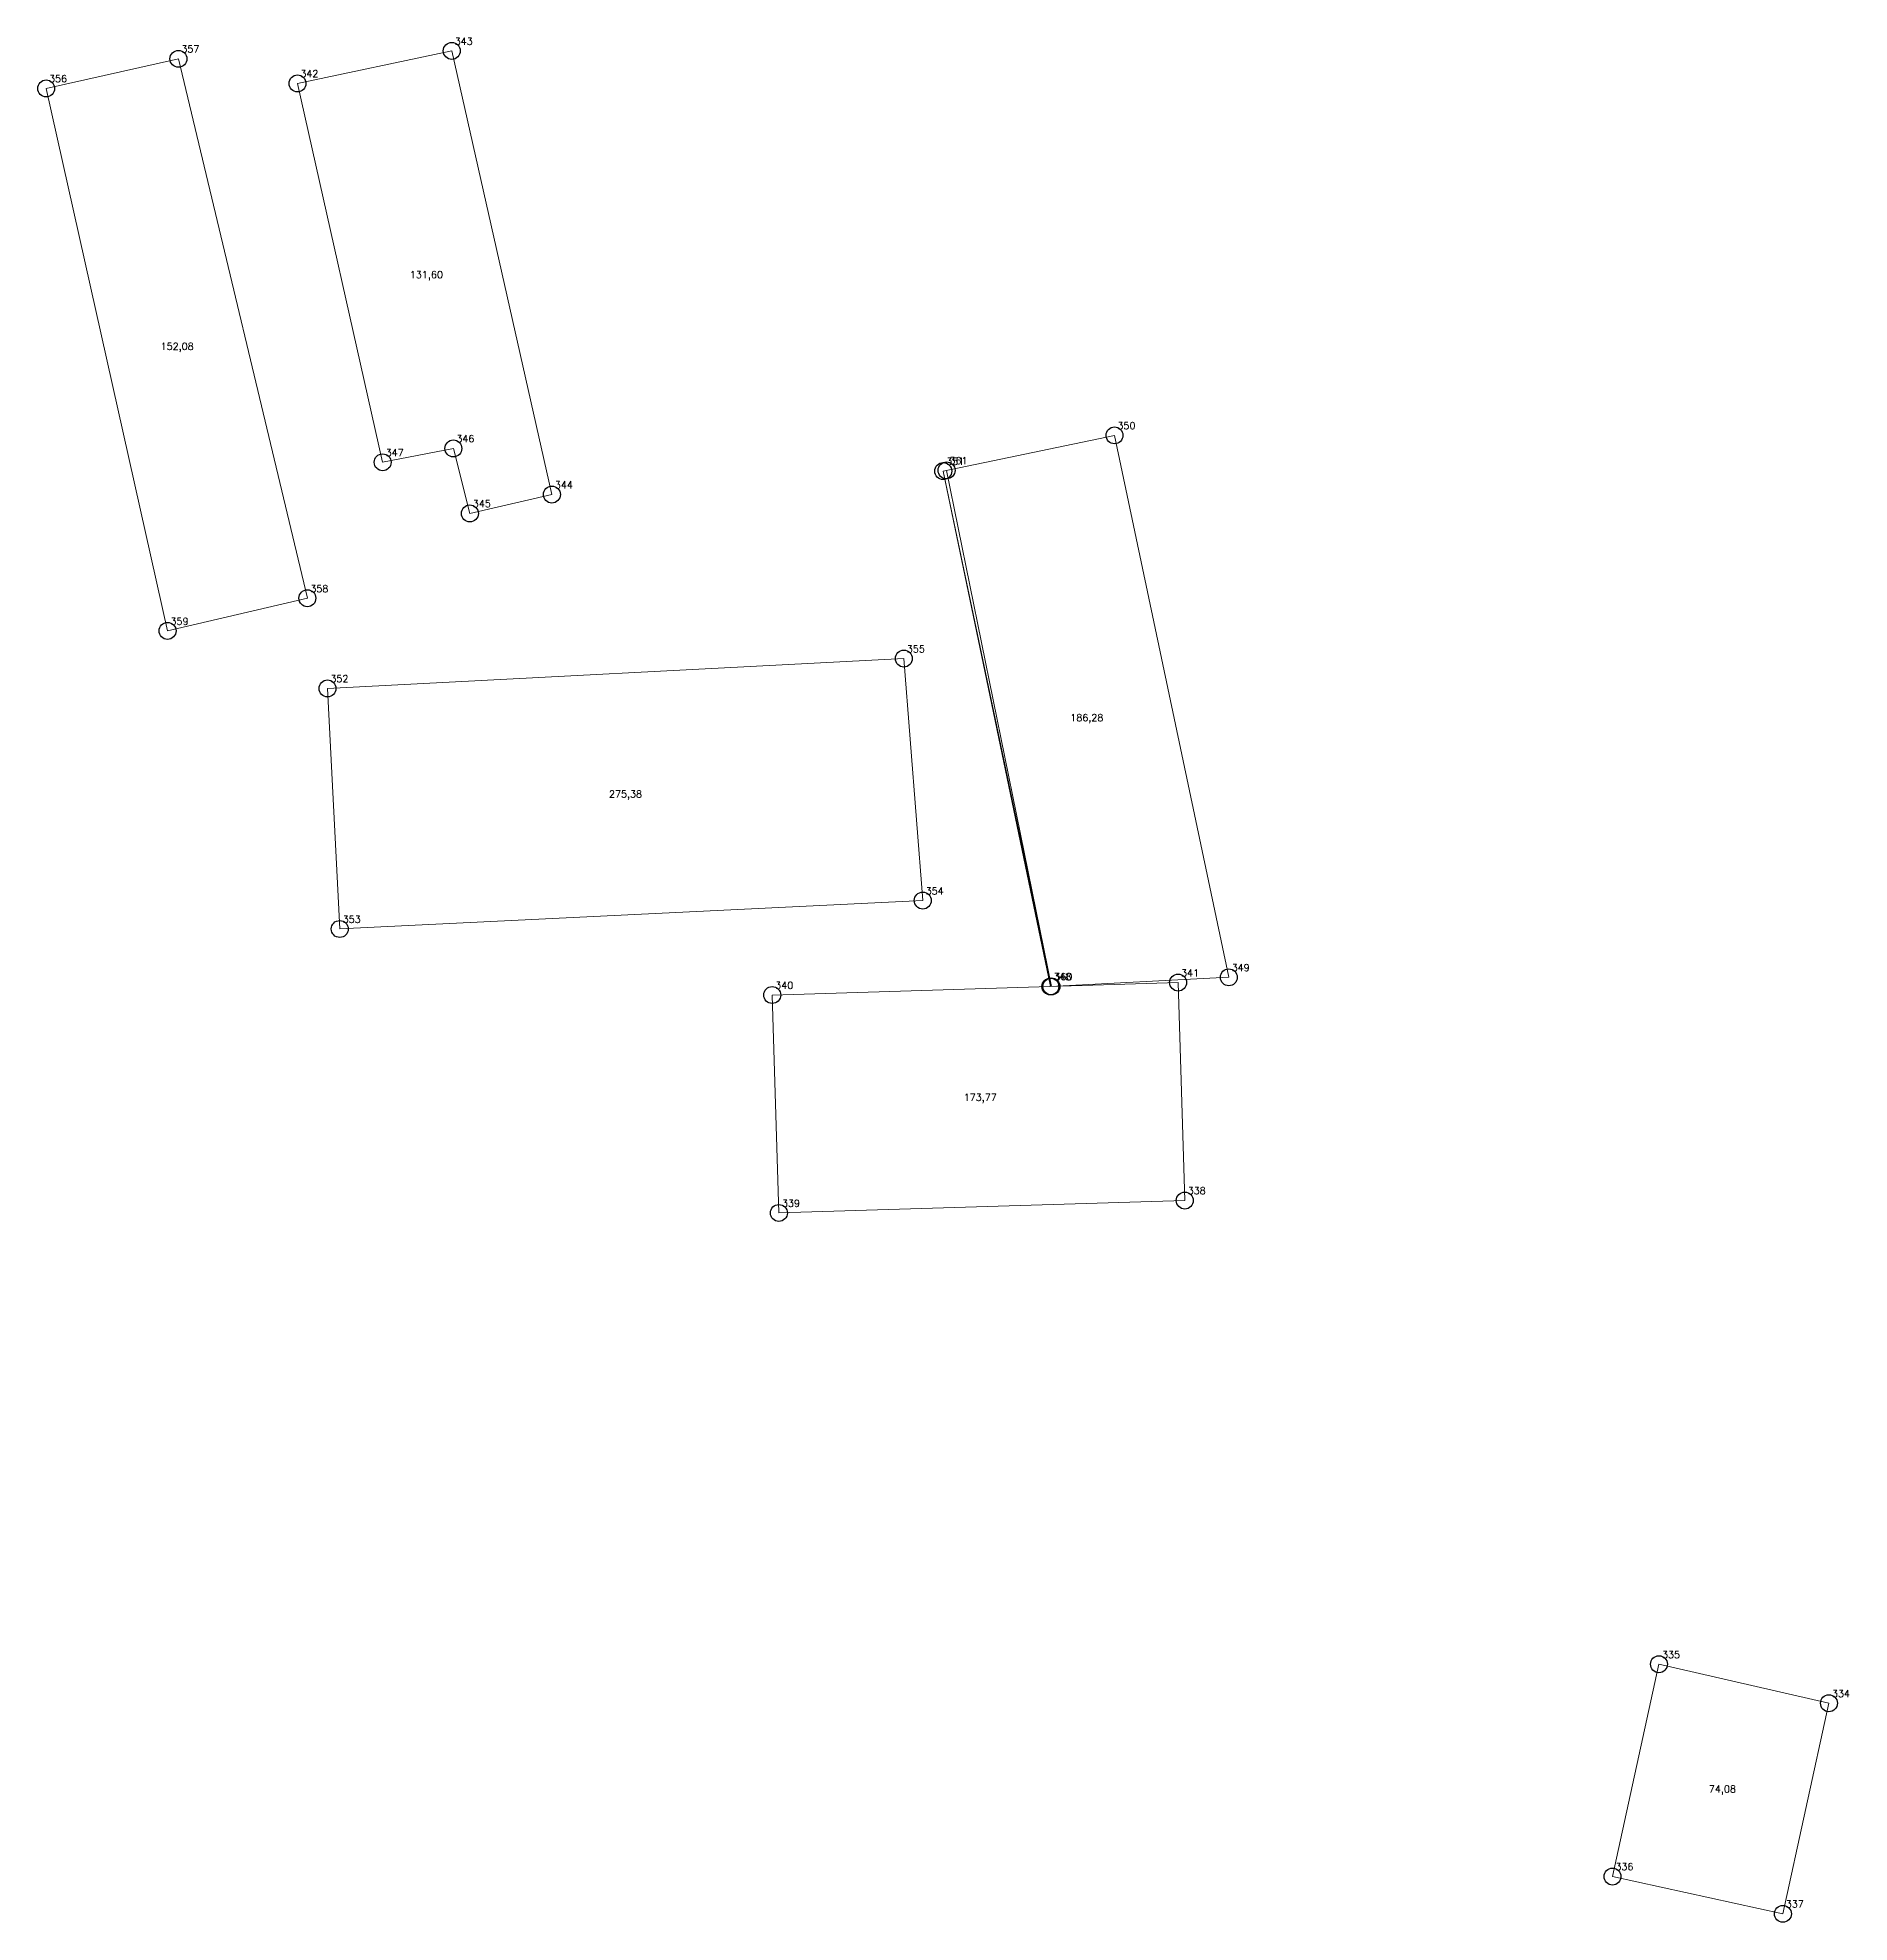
# Model space of a CAD drawing. Extents: x 1390459 to 1399894, y 355072 to 361029.
# Drawn here: x 1394950.7 to 1395031, y 360012.1 to 360095.6 of the extents above; entities that cross this region are included whole.
import ezdxf

# ---------------------------------------------------------------- set-up
doc = ezdxf.new("R2010")
doc.units = 0
doc.header["$PDMODE"] = 33
doc.header["$PDSIZE"] = 0.75
doc.layers.add('8 - ценная историческая застройка конец ХIX - начало ХХ века', color=7, linetype='Continuous')
doc.styles.get("Standard").update_dxf_attribs({"font": 'simplex.shx'})

msp = doc.modelspace()

# ---------------------------------------------------------------- texts
at = {"layer": '8 - ценная историческая застройка конец ХIX - начало ХХ века', "color": 7}
for s, p in [('357', (1394957.082, 360094.962)), ('343', (1394969.193, 360095.314)), ('342', (1394962.356, 360093.876)), ('356', (1394951.219, 360093.651)), ('131,60', (1394967.205, 360084.97)), ('152,08', (1394956.163, 360081.797)), ('350', (1394998.562, 360078.283)), ('347', (1394966.131, 360077.091)), ('346', (1394969.265, 360077.703)), ('351', (1394990.974, 360076.703)), ('361', (1394991.12, 360076.733)), ('344', (1394973.631, 360075.662)), ('345', (1394969.996, 360074.825)), ('358', (1394962.794, 360071.066)), ('359', (1394956.599, 360069.621)), ('355', (1394989.228, 360068.395)), ('352', (1394963.687, 360067.075)), ('186,28', (1394996.471, 360065.355)), ('275,38', (1394976.032, 360061.967)), ('354', (1394990.063, 360057.676)), ('353', (1394964.228, 360056.417)), ('348', (1394995.719, 360053.869)), ('360', (1394995.765, 360053.872)), ('341', (1395001.38, 360054.044)), ('349', (1395003.626, 360054.276)), ('340', (1394983.395, 360053.493)), ('173,77', (1394991.75, 360048.527)), ('339', (1394983.692, 360043.837)), ('338', (1395001.676, 360044.389)), ('335', (1395022.689, 360023.847)), ('334', (1395030.221, 360022.119)), ('74,08', (1395024.768, 360017.889)), ('336', (1395020.63, 360014.444)), ('337', (1395028.179, 360012.791))]:
    msp.add_text(s, height=0.3111, dxfattribs=at).set_placement(p)

# ---------------------------------------------------------------- linework, layer by layer
at = {"layer": '8 - ценная историческая застройка конец ХIX - начало ХХ века', "color": 7, "lineweight": 20}
for points in [[(1394962.227, 360093.601), (1394969.064, 360095.04), (1394973.502, 360075.388), (1394969.867, 360074.551), (1394969.135, 360077.429), (1394966.002, 360076.816), (1394962.227, 360093.601)], [(1394951.09, 360093.377), (1394956.953, 360094.688), (1394962.665, 360070.792), (1394956.47, 360069.346), (1394951.09, 360093.377)], [(1394995.59, 360053.595), (1394990.845, 360076.428), (1394998.433, 360078.009), (1395003.497, 360054.002), (1394995.59, 360053.595)], [(1394963.558, 360066.8), (1394989.098, 360068.12), (1394989.934, 360057.401), (1394964.099, 360056.143), (1394963.558, 360066.8)], [(1395001.547, 360044.114), (1394983.562, 360043.563), (1394983.266, 360053.218), (1395001.251, 360053.77), (1395001.547, 360044.114)], [(1395030.092, 360021.844), (1395028.05, 360012.516), (1395020.501, 360014.169), (1395022.559, 360023.573), (1395030.092, 360021.844)]]:
    msp.add_lwpolyline(points, close=True, dxfattribs=at)
for points in [[(1394962.227, 360093.601), (1394969.064, 360095.04)], [(1394969.064, 360095.04), (1394973.502, 360075.388)], [(1394969.135, 360077.429), (1394966.002, 360076.816)], [(1394969.867, 360074.551), (1394969.135, 360077.429)], [(1394998.433, 360078.009), (1394990.845, 360076.428)], [(1395003.497, 360054.002), (1394998.433, 360078.009)], [(1394990.845, 360076.428), (1394995.636, 360053.598)], [(1394995.636, 360053.598), (1394990.991, 360076.459)], [(1394973.502, 360075.388), (1394969.867, 360074.551)], [(1394995.59, 360053.595), (1395003.497, 360054.002)]]:
    msp.add_lwpolyline(points, dxfattribs=at)
at = {"layer": '8 - ценная историческая застройка конец ХIX - начало ХХ века'}
for p in [(1394956.953, 360094.688), (1394969.064, 360095.04), (1394951.09, 360093.377), (1394962.227, 360093.601), (1394998.433, 360078.009), (1394969.135, 360077.429), (1394966.002, 360076.816), (1394990.845, 360076.428), (1394990.991, 360076.459), (1394973.502, 360075.388), (1394969.867, 360074.551), (1394962.665, 360070.792), (1394956.47, 360069.346), (1394989.098, 360068.12), (1394963.558, 360066.8), (1394989.934, 360057.401), (1394964.099, 360056.143), (1395001.251, 360053.77), (1395003.497, 360054.002), (1394983.266, 360053.218), (1394995.59, 360053.595), (1394995.636, 360053.598), (1395001.547, 360044.114), (1394983.562, 360043.563), (1395022.559, 360023.573), (1395030.092, 360021.844), (1395020.501, 360014.169), (1395028.05, 360012.516)]:
    msp.add_point(p, dxfattribs=at)

msp.set_redraw_order([(e.dxf.handle, doc.entitydb.next_handle()) for e in msp.query("TEXT MTEXT ATTDEF DIMENSION ARC_DIMENSION")])  # texts and dimensions are drawn at this point

doc.saveas('drawing.dxf')
